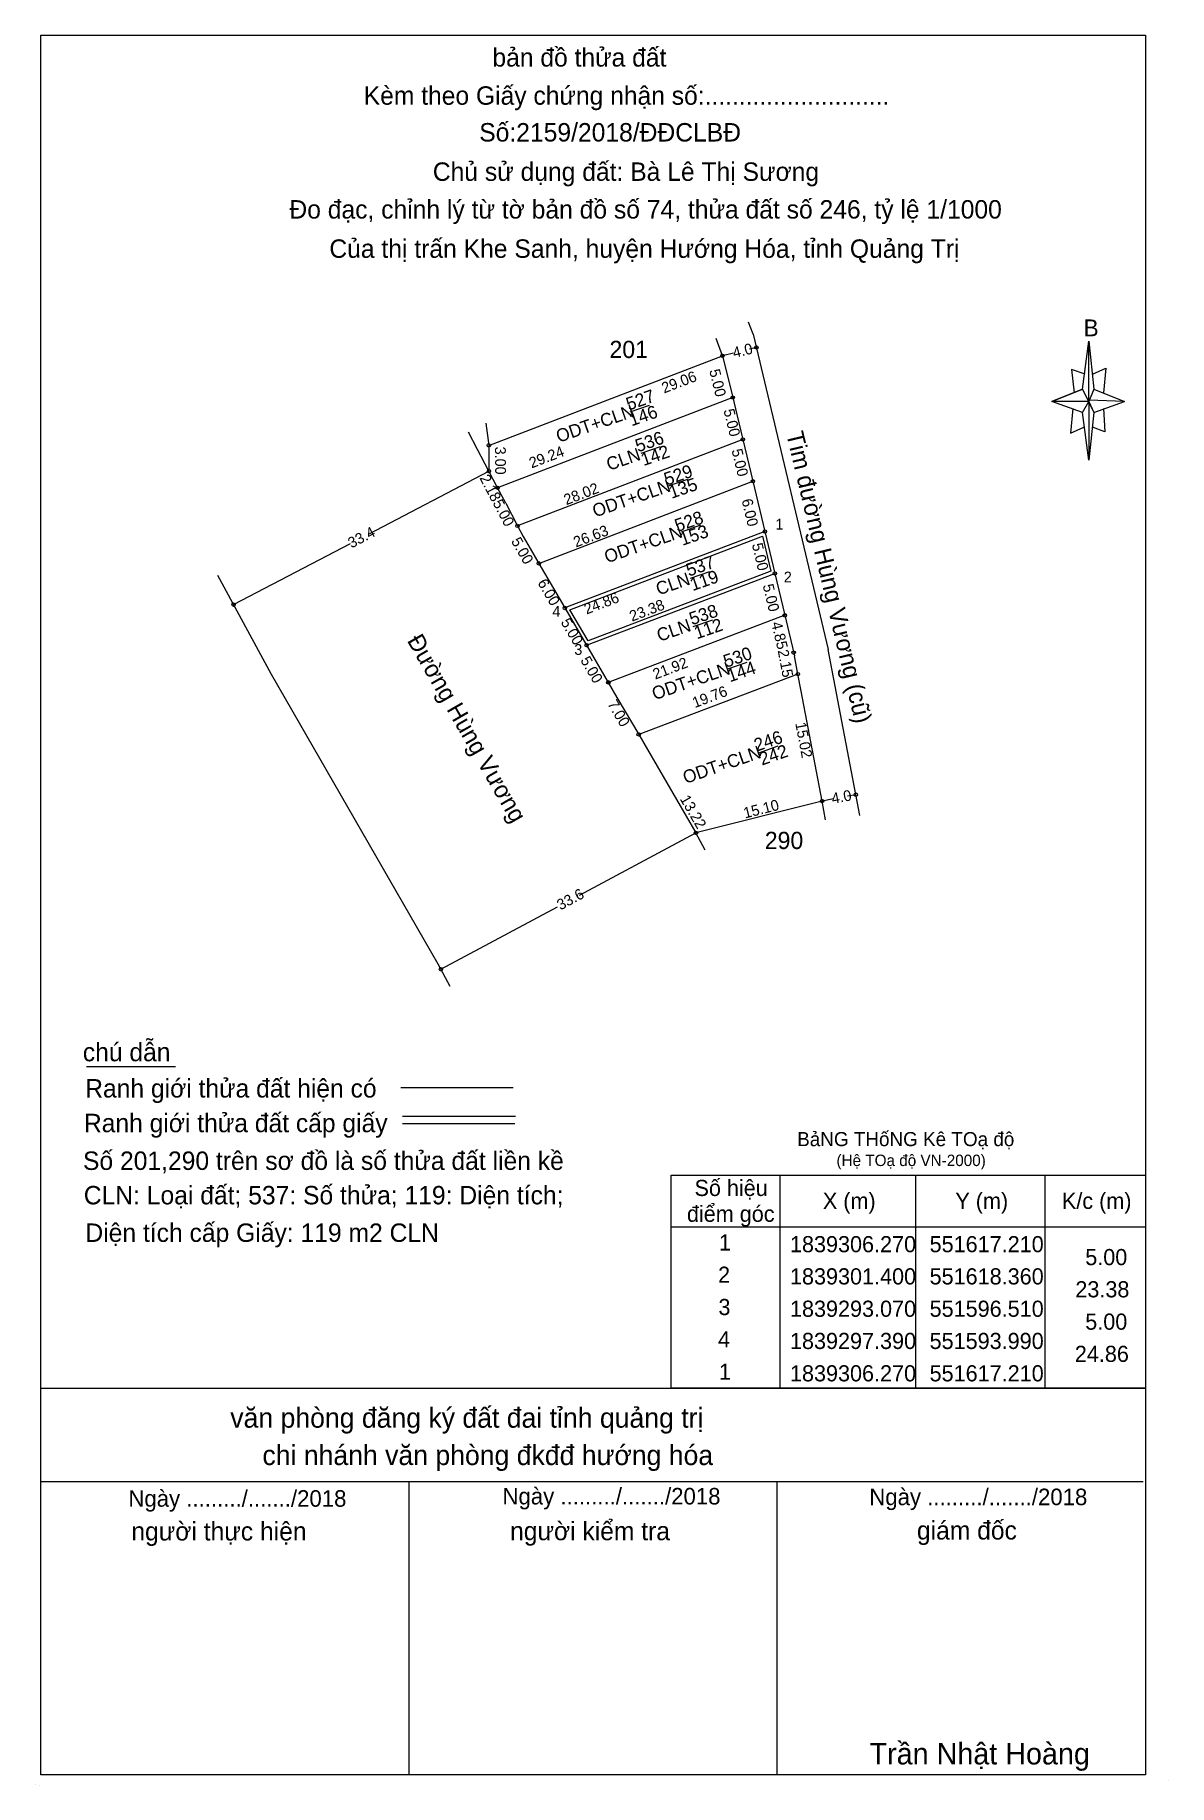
# Model space of a CAD drawing. Extents: x 549542 to 551639, y 1839142 to 1839580.
# Drawn here: x 549542 to 549673.6, y 1839143.2 to 1839346.4 of the extents above; entities that cross this region are included whole.
import ezdxf

# ---------------------------------------------------------------- set-up
doc = ezdxf.new("R2010")
doc.units = 0
for name, color, linetype in [('Level 1', 7, 'Continuous'), ('Level 10', 7, 'Continuous'), ('Level 17', 7, 'Continuous'), ('Level 5', 7, 'Continuous'), ('Level 55', 7, 'Continuous'), ('Level 6', 7, 'Continuous'), ('Level 63', 7, 'Continuous')]:
    doc.layers.add(name, color=color, linetype=linetype)

msp = doc.modelspace()

# ---------------------------------------------------------------- texts
at = {"layer": 'Level 1'}
for s, height, p in [('527', 1.499, (549610.89, 1839302.78)), ('ODT+CLN', 1.499, (549602.76, 1839299.04)), ('146', 1.499, (549611.22, 1839300.95)), ('536', 1.499, (549611.95, 1839297.93)), ('CLN', 1.499, (549608.6, 1839295.78)), ('142', 1.499, (549612.6, 1839296.33)), ('529', 1.499, (549615.29, 1839294.06)), ('ODT+CLN', 1.499, (549606.98, 1839290.37)), ('135', 1.499, (549615.85, 1839292.53)), ('528', 1.499, (549616.53, 1839288.67)), ('ODT+CLN', 1.499, (549608.36, 1839285.04)), ('153', 1.499, (549617.12, 1839287.07)), ('537', 1.499, (549617.85, 1839283.49)), ('CLN', 1.499, (549614.35, 1839281.31)), ('119', 1.499, (549618.3, 1839281.81)), ('538', 1.499, (549618.22, 1839277.84)), ('CLN', 1.499, (549614.45, 1839275.92)), ('112', 1.499, (549618.78, 1839276.21)), ('ODT+CLN', 1.499, (549613.89, 1839269.14)), ('530', 1.499, (549622.18, 1839272.9)), ('144', 1.499, (549622.62, 1839271.22)), ('246', 1.5, (549625.73, 1839263.16)), ('ODT+CLN', 1.5, (549617.48, 1839259.41)), ('242', 1.499, (549626.35, 1839261.55))]:
    msp.add_text(s, height=height, rotation=19.0872, dxfattribs=at).set_placement(p)
for s, height, p in [('BảNG THốNG Kê TOạ độ ', 1.6387, (549630.44, 1839217.35)), ('(Hệ TOạ độ VN-2000)', 1.3252, (549635, 1839215.04))]:
    msp.add_text(s, height=height, dxfattribs=at).set_placement(p)
at = {"layer": 'Level 10'}
for s, p in [('201', (549608.65, 1839308.89)), ('290', (549626.68, 1839251.86))]:
    msp.add_text(s, height=2, dxfattribs=at).set_placement(p)
for s, height, rotation, p in [('4.0', 1.25, 13.8308, (549623.12, 1839308.88)), ('Tim đường Hùng Vương (cũ)', 2, 283.3826, (549629.15, 1839300.11)), ('33.4', 1.25, 27.607, (549578.7, 1839286.76)), ('Đường Hùng Vương', 2, 299.8951, (549585.1, 1839276.08)), ('4.0', 1.25, 10.6902, (549634.55, 1839257.1)), ('33.6', 1.25, 28.1297, (549602.96, 1839244.72))]:
    msp.add_text(s, height=height, rotation=rotation, dxfattribs=at).set_placement(p)
at = {"layer": 'Level 5'}
for s, height, p in [('bản đồ thửa đất', 2.1375, (549595.06, 1839342.74)), ('Kèm theo Giấy chứng nhận số:...........................', 2.1375, (549580.12, 1839338.31)), ('Số:2159/2018/ĐĐCLBĐ', 2.14, (549593.53, 1839334.04)), ('Chủ sử dụng đất: Bà Lê Thị Sương', 2.14, (549588.14, 1839329.47)), ('Đo đạc, chỉnh lý từ tờ bản đồ số 74, thửa đất số 246, tỷ lệ 1/1000 ', 2.14, (549571.49, 1839325.09)), ('Của thị trấn Khe Sanh, huyện Hướng Hóa, tỉnh Quảng Trị', 2.14, (549576.13, 1839320.53)), ('B', 1.96, (549663.69, 1839311.41)), ('văn phòng đăng ký đất đai tỉnh quảng trị', 2.3084, (549564.63, 1839184.65)), ('chi nhánh văn phòng đkđđ hướng hóa', 2.3084, (549568.36, 1839180.31)), ('Ngày ........./......./2018', 1.9237, (549596.23, 1839175.73)), ('Ngày ........./......./2018', 1.9237, (549552.8, 1839175.47)), ('Ngày ........./......./2018', 1.9237, (549638.81, 1839175.65)), ('người thực hiện', 2.14, (549553.14, 1839171.55)), ('người kiểm tra', 2.1375, (549597.11, 1839171.58)), ('giám đốc', 2.138, (549644.34, 1839171.66)), ('Trần Nhật Hoàng', 2.4937, (549638.84, 1839145.54))]:
    msp.add_text(s, height=height, dxfattribs=at).set_placement(p)
at = {"layer": 'Level 6'}
for s, height, p in [('chú dẫn', 2.138, (549547.51, 1839227.21)), ('Ranh giới thửa đất hiện có ', 2.1375, (549547.79, 1839223)), ('Ranh giới thửa đất cấp giấy', 2.1375, (549547.64, 1839218.97)), ('Số 201,290 trên sơ đồ là số thửa đất liền kề', 2.14, (549547.53, 1839214.59)), ('CLN: Loại đất; 537: Số thửa; 119: Diện tích;', 2.14, (549547.62, 1839210.59)), ('Diện tích cấp Giấy: 119 m2 CLN', 2.14, (549547.81, 1839206.23))]:
    msp.add_text(s, height=height, dxfattribs=at).set_placement(p)
at = {"layer": 'Level 63'}
for s, height, rotation, p in [('29.06', 1.25, 20.9738, (549614.99, 1839304.77)), ('5.00', 1.249, 283.8972, (549620.22, 1839307.44)), ('5.00', 1.25, 283.5359, (549621.88, 1839302.83)), ('3.00', 1.25, 270.382, (549595.36, 1839298.6)), ('29.24', 1.25, 21.0009, (549599.61, 1839296.06)), ('5.00', 1.25, 283.5359, (549622.81, 1839298.19)), ('2.18', 1.249, 297.6238, (549593.53, 1839294.96)), ('28.02', 1.25, 21.0155, (549603.63, 1839291.79)), ('5.00', 1.25, 297.5396, (549595.05, 1839292.07)), ('6.00', 1.249, 283.3881, (549623.98, 1839292.39)), ('5.00', 1.25, 299.5886, (549597.19, 1839287.63)), ('26.63', 1.25, 20.9943, (549604.75, 1839286.87)), ('5.00', 1.25, 283.2864, (549625.17, 1839287.25)), ('6.00', 1.25, 300.3252, (549600.25, 1839282.79)), ('24.86', 1.249, 20.9283, (549605.98, 1839279.09)), ('5.00', 1.25, 283.4244, (549626.43, 1839282.49)), ('23.38', 1.25, 20.8686, (549611.26, 1839278.26)), ('5.00', 1.249, 300.2564, (549602.95, 1839278.22)), ('4.85', 1.25, 283.3487, (549627.42, 1839278.11)), ('5.00', 1.249, 300.2564, (549605.23, 1839273.79)), ('21.92', 1.25, 20.8161, (549613.96, 1839271.53)), ('2.15', 1.25, 280.7344, (549628.17, 1839274.91)), ('7.00', 1.25, 300.2623, (549608.37, 1839268.73)), ('19.76', 1.249, 20.7732, (549618.55, 1839268.22)), ('15.02', 1.25, 280.7861, (549630.21, 1839266.47)), ('13.22', 1.25, 300.1909, (549616.78, 1839257.69)), ('15.10', 1.25, 14.1467, (549624.38, 1839255.41))]:
    msp.add_text(s, height=height, rotation=rotation, dxfattribs=at).set_placement(p)
for s, height, p in [(' 1', 1.25, (549627.45, 1839288.97)), (' 2', 1.25, (549628.42, 1839282.83)), (' 4', 1.25, (549601.55, 1839278.84)), (' 3', 1.25, (549604.1, 1839274.41)), ('Số hiệu', 1.875, (549618.52, 1839211.56)), ('điểm góc', 1.875, (549617.64, 1839208.56)), ('X (m)', 1.875, (549633.42, 1839210.06)), ('Y (m)', 1.875, (549648.8, 1839210.06)), ('K/c (m)', 1.875, (549661.17, 1839210.06)), (' 1', 1.875, (549620.66, 1839205.23)), ('1839306.270', 1.8749, (549629.6, 1839205.03)), ('551617.210', 1.875, (549645.81, 1839205.03)), ('5.00', 1.875, (549663.88, 1839203.53)), (' 2', 1.875, (549620.56, 1839201.48)), ('1839301.400', 1.8749, (549629.6, 1839201.29)), ('551618.360', 1.875, (549645.81, 1839201.29)), ('23.38', 1.875, (549662.73, 1839199.79)), (' 3', 1.875, (549620.6, 1839197.73)), ('1839293.070', 1.8749, (549629.6, 1839197.53)), ('551596.510', 1.875, (549645.81, 1839197.53)), ('5.00', 1.875, (549663.88, 1839196.03)), (' 4', 1.875, (549620.55, 1839193.98)), ('1839297.390', 1.8749, (549629.6, 1839193.79)), ('551593.990', 1.875, (549645.81, 1839193.79)), ('24.86', 1.875, (549662.67, 1839192.29)), (' 1', 1.875, (549620.66, 1839190.21)), ('1839306.270', 1.8749, (549629.6, 1839190.03)), ('551617.210', 1.875, (549645.81, 1839190.03))]:
    msp.add_text(s, height=height, dxfattribs=at).set_placement(p)

# ---------------------------------------------------------------- linework, layer by layer
at = {"layer": 'Level 1'}
for centre in [(549625.7, 1839310.12), (549565.01, 1839280.25), (549637.25, 1839258.17), (549589.08, 1839237.91)]:
    msp.add_circle(centre, 0.2, dxfattribs=at)
at = {"layer": 'Level 10'}
for p, q in [((549625.34, 1839311.65), (549624.79, 1839313.05)), ((549621.76, 1839309.15), (549621.04, 1839311.14)), ((549625.7, 1839310.12), (549624.91, 1839309.93)), ((549625.34, 1839311.65), (549634.05, 1839275.04)), ((549594.63, 1839298.75), (549621.76, 1839309.15)), ((549623.05, 1839309.47), (549621.76, 1839309.15)), ((549621.76, 1839309.15), (549622.96, 1839304.3)), ((549622.96, 1839304.3), (549623.44, 1839302.35)), ((549623.44, 1839302.35), (549624.13, 1839299.44)), ((549593.34, 1839298.25), (549592.29, 1839300.27)), ((549594.31, 1839301.33), (549594.63, 1839298.75)), ((549594.65, 1839295.75), (549593.34, 1839298.25)), ((549624.13, 1839299.44), (549624.83, 1839296.51)), ((549580.77, 1839288.49), (549594.65, 1839295.75)), ((549595.66, 1839293.82), (549594.65, 1839295.75)), ((549624.83, 1839296.51), (549625.3, 1839294.58)), ((549596.6, 1839292.03), (549595.66, 1839293.82)), ((549625.3, 1839294.58), (549626.69, 1839288.74)), ((549596.6, 1839292.03), (549597.97, 1839289.39)), ((549597.97, 1839289.39), (549598.62, 1839288.15)), ((549598.62, 1839288.15), (549599.44, 1839286.75)), ((549626.69, 1839288.74), (549627.84, 1839283.87)), ((549565.01, 1839280.25), (549578.59, 1839287.35)), ((549599.44, 1839286.75), (549600.44, 1839285.04)), ((549569.41, 1839272.13), (549563.18, 1839283.63)), ((549600.44, 1839285.04), (549603.47, 1839279.86)), ((549627.84, 1839283.87), (549629, 1839279.01)), ((549603.47, 1839279.86), (549605.99, 1839275.54)), ((549629, 1839279.01), (549629.46, 1839277.05)), ((549605.99, 1839275.54), (549608.51, 1839271.22)), ((549629.46, 1839277.05), (549630.12, 1839274.29)), ((549630.52, 1839272.18), (549630.12, 1839274.29)), ((549637.7, 1839255.77), (549634.05, 1839275.04)), ((549588.75, 1839238.49), (549569.41, 1839272.13)), ((549630.9, 1839270.2), (549630.52, 1839272.18)), ((549608.51, 1839271.22), (549609.52, 1839269.48)), ((549609.52, 1839269.48), (549612.04, 1839265.17)), ((549633.33, 1839257.43), (549630.9, 1839270.2)), ((549612.04, 1839265.17), (549613.05, 1839263.43)), ((549613.05, 1839263.43), (549618.69, 1839253.74)), ((549634.67, 1839257.68), (549633.33, 1839257.43)), ((549633.74, 1839255.26), (549633.33, 1839257.43)), ((549637.25, 1839258.17), (549636.29, 1839257.99)), ((549605.17, 1839246.51), (549618.69, 1839253.74)), ((549619.77, 1839251.72), (549618.69, 1839253.74)), ((549589.08, 1839237.91), (549602.63, 1839245.15)), ((549590.15, 1839235.88), (549588.75, 1839238.49))]:
    msp.add_line(p, q, dxfattribs=at)
for points in [[(549594.63, 1839298.75), (549594.65, 1839295.75)], [(549633.33, 1839257.43), (549618.69, 1839253.74)]]:
    msp.add_lwpolyline(points, dxfattribs=at)
at = {"layer": 'Level 17'}
msp.add_line((549547.94, 1839226.62), (549558.26, 1839226.62), dxfattribs=at)
at = {"layer": 'Level 5'}
for p, q in [((549663.57, 1839305.29), (549664.29, 1839310.85)), ((549663.86, 1839307), (549662.29, 1839307.57)), ((549662.29, 1839307.57), (549662.58, 1839304.86)), ((549664.71, 1839307), (549666.28, 1839307.71)), ((549666.28, 1839307.71), (549666, 1839304.86)), ((549663.57, 1839305.29), (549660.01, 1839303.86)), ((549660.01, 1839303.86), (549663.57, 1839305.29)), ((549663.57, 1839302.58), (549660.01, 1839303.86)), ((549664.29, 1839303.86), (549660.01, 1839303.86)), ((549664.29, 1839303.86), (549663.57, 1839305.29)), ((549663.57, 1839305.29), (549664.86, 1839302.58)), ((549668.42, 1839303.86), (549664.29, 1839304.01)), ((549664.29, 1839304.01), (549664.29, 1839303.86)), ((549664.29, 1839303.86), (549664.86, 1839302.58)), ((549664.86, 1839305.29), (549668.42, 1839303.86)), ((549664.86, 1839302.58), (549668.42, 1839303.86)), ((549664.86, 1839302.58), (549668.42, 1839303.86)), ((549662.43, 1839303.01), (549662.15, 1839300.16)), ((549664.86, 1839302.58), (549664.29, 1839297.02)), ((549666, 1839303.01), (549666.14, 1839300.3)), ((549662.15, 1839300.16), (549663.72, 1839300.87)), ((549666.14, 1839300.3), (549664.71, 1839300.87)), ((549542.63, 1839189.24), (549670.88, 1839189.24)), ((549542.63, 1839178.41), (549670.59, 1839178.41)), ((549542.63, 1839178.41), (549670.59, 1839178.41)), ((549542.63, 1839178.41), (549670.59, 1839178.41)), ((549542.63, 1839144.35), (549542.63, 1839178.41)), ((549585.38, 1839144.35), (549585.38, 1839178.41)), ((549628.13, 1839144.35), (549628.13, 1839178.41)), ((549541.96, 1839143.26), (549541.96, 1839143.26)), ((549541.96, 1839143.26), (549541.96, 1839143.26)), ((549541.96, 1839143.26), (549541.96, 1839143.26)), ((549670.88, 1839144.35), (549542.63, 1839144.35)), ((549542.53, 1839143.15), (549542.53, 1839143.15)), ((549542.53, 1839143.15), (549542.53, 1839143.15)), ((549542.53, 1839143.15), (549542.53, 1839143.15))]:
    msp.add_line(p, q, dxfattribs=at)
for points in [[(549542.63, 1839346.41), (549670.88, 1839346.41), (549670.88, 1839144.35), (549542.63, 1839144.35)], [(549664.29, 1839310.85), (549664.86, 1839305.29), (549664.29, 1839303.86)], [(549664.29, 1839303.86), (549664.29, 1839297.02), (549663.57, 1839302.58)]]:
    msp.add_lwpolyline(points, close=True, dxfattribs=at)
at = {"layer": 'Level 55'}
for p, q in [((549622.96, 1839304.3), (549595.66, 1839293.82)), ((549624.13, 1839299.44), (549597.97, 1839289.39)), ((549600.44, 1839285.04), (549625.3, 1839294.58)), ((549626.69, 1839288.74), (549603.47, 1839279.86)), ((549605.99, 1839275.54), (549627.84, 1839283.87)), ((549629, 1839279.01), (549608.51, 1839271.22)), ((549630.52, 1839272.18), (549612.04, 1839265.17))]:
    msp.add_line(p, q, dxfattribs=at)
msp.add_lwpolyline([(549626.41, 1839288.2), (549627.37, 1839284.12), (549606.16, 1839276.03), (549604.05, 1839279.65)], close=True, dxfattribs=at)
at = {"layer": 'Level 6'}
for p, q in [((549584.42, 1839224.15), (549597.46, 1839224.15)), ((549584.63, 1839220.85), (549597.74, 1839220.85)), ((549584.63, 1839219.97), (549597.65, 1839219.97)), ((549673.6, 1839143.64), (549673.6, 1839143.64)), ((549673.6, 1839143.64), (549673.6, 1839143.64)), ((549673.6, 1839143.64), (549673.6, 1839143.64))]:
    msp.add_line(p, q, dxfattribs=at)
at = {"layer": 'Level 63'}
for p, q in [((549611.05, 1839302.65), (549613.31, 1839303.43)), ((549612.33, 1839297.85), (549614.59, 1839298.63)), ((549615.5, 1839294.03), (549617.76, 1839294.81)), ((549616.99, 1839288.72), (549619.25, 1839289.5)), ((549618.04, 1839283.31), (549620.3, 1839284.09)), ((549618.37, 1839277.7), (549620.63, 1839278.48)), ((549622.37, 1839272.8), (549624.63, 1839273.58)), ((549625.99, 1839263.05), (549628.25, 1839263.83)), ((549628.42, 1839213.99), (549628.42, 1839189.24)), ((549644.18, 1839213.99), (549644.18, 1839189.24)), ((549659.18, 1839213.99), (549659.18, 1839189.24)), ((549615.82, 1839207.99), (549670.88, 1839207.99))]:
    msp.add_line(p, q, dxfattribs=at)
msp.add_lwpolyline([(549615.82, 1839213.99), (549670.88, 1839213.99), (549670.88, 1839189.24), (549615.82, 1839189.24)], close=True, dxfattribs=at)
for centre in [(549621.76, 1839309.15), (549622.96, 1839304.3), (549594.63, 1839298.75), (549624.13, 1839299.44), (549594.65, 1839295.75), (549595.66, 1839293.82), (549625.3, 1839294.58), (549597.97, 1839289.39), (549626.69, 1839288.74), (549600.44, 1839285.04), (549627.84, 1839283.87), (549603.47, 1839279.86), (549629, 1839279.01), (549605.99, 1839275.54), (549630.03, 1839274.68), (549608.51, 1839271.22), (549630.52, 1839272.18), (549612.04, 1839265.17), (549633.33, 1839257.43), (549618.69, 1839253.74)]:
    msp.add_circle(centre, 0.2, dxfattribs=at)

msp.set_redraw_order([(e.dxf.handle, doc.entitydb.next_handle()) for e in msp.query("TEXT MTEXT ATTDEF DIMENSION ARC_DIMENSION")])  # texts and dimensions are drawn at this point

doc.saveas('drawing.dxf')
